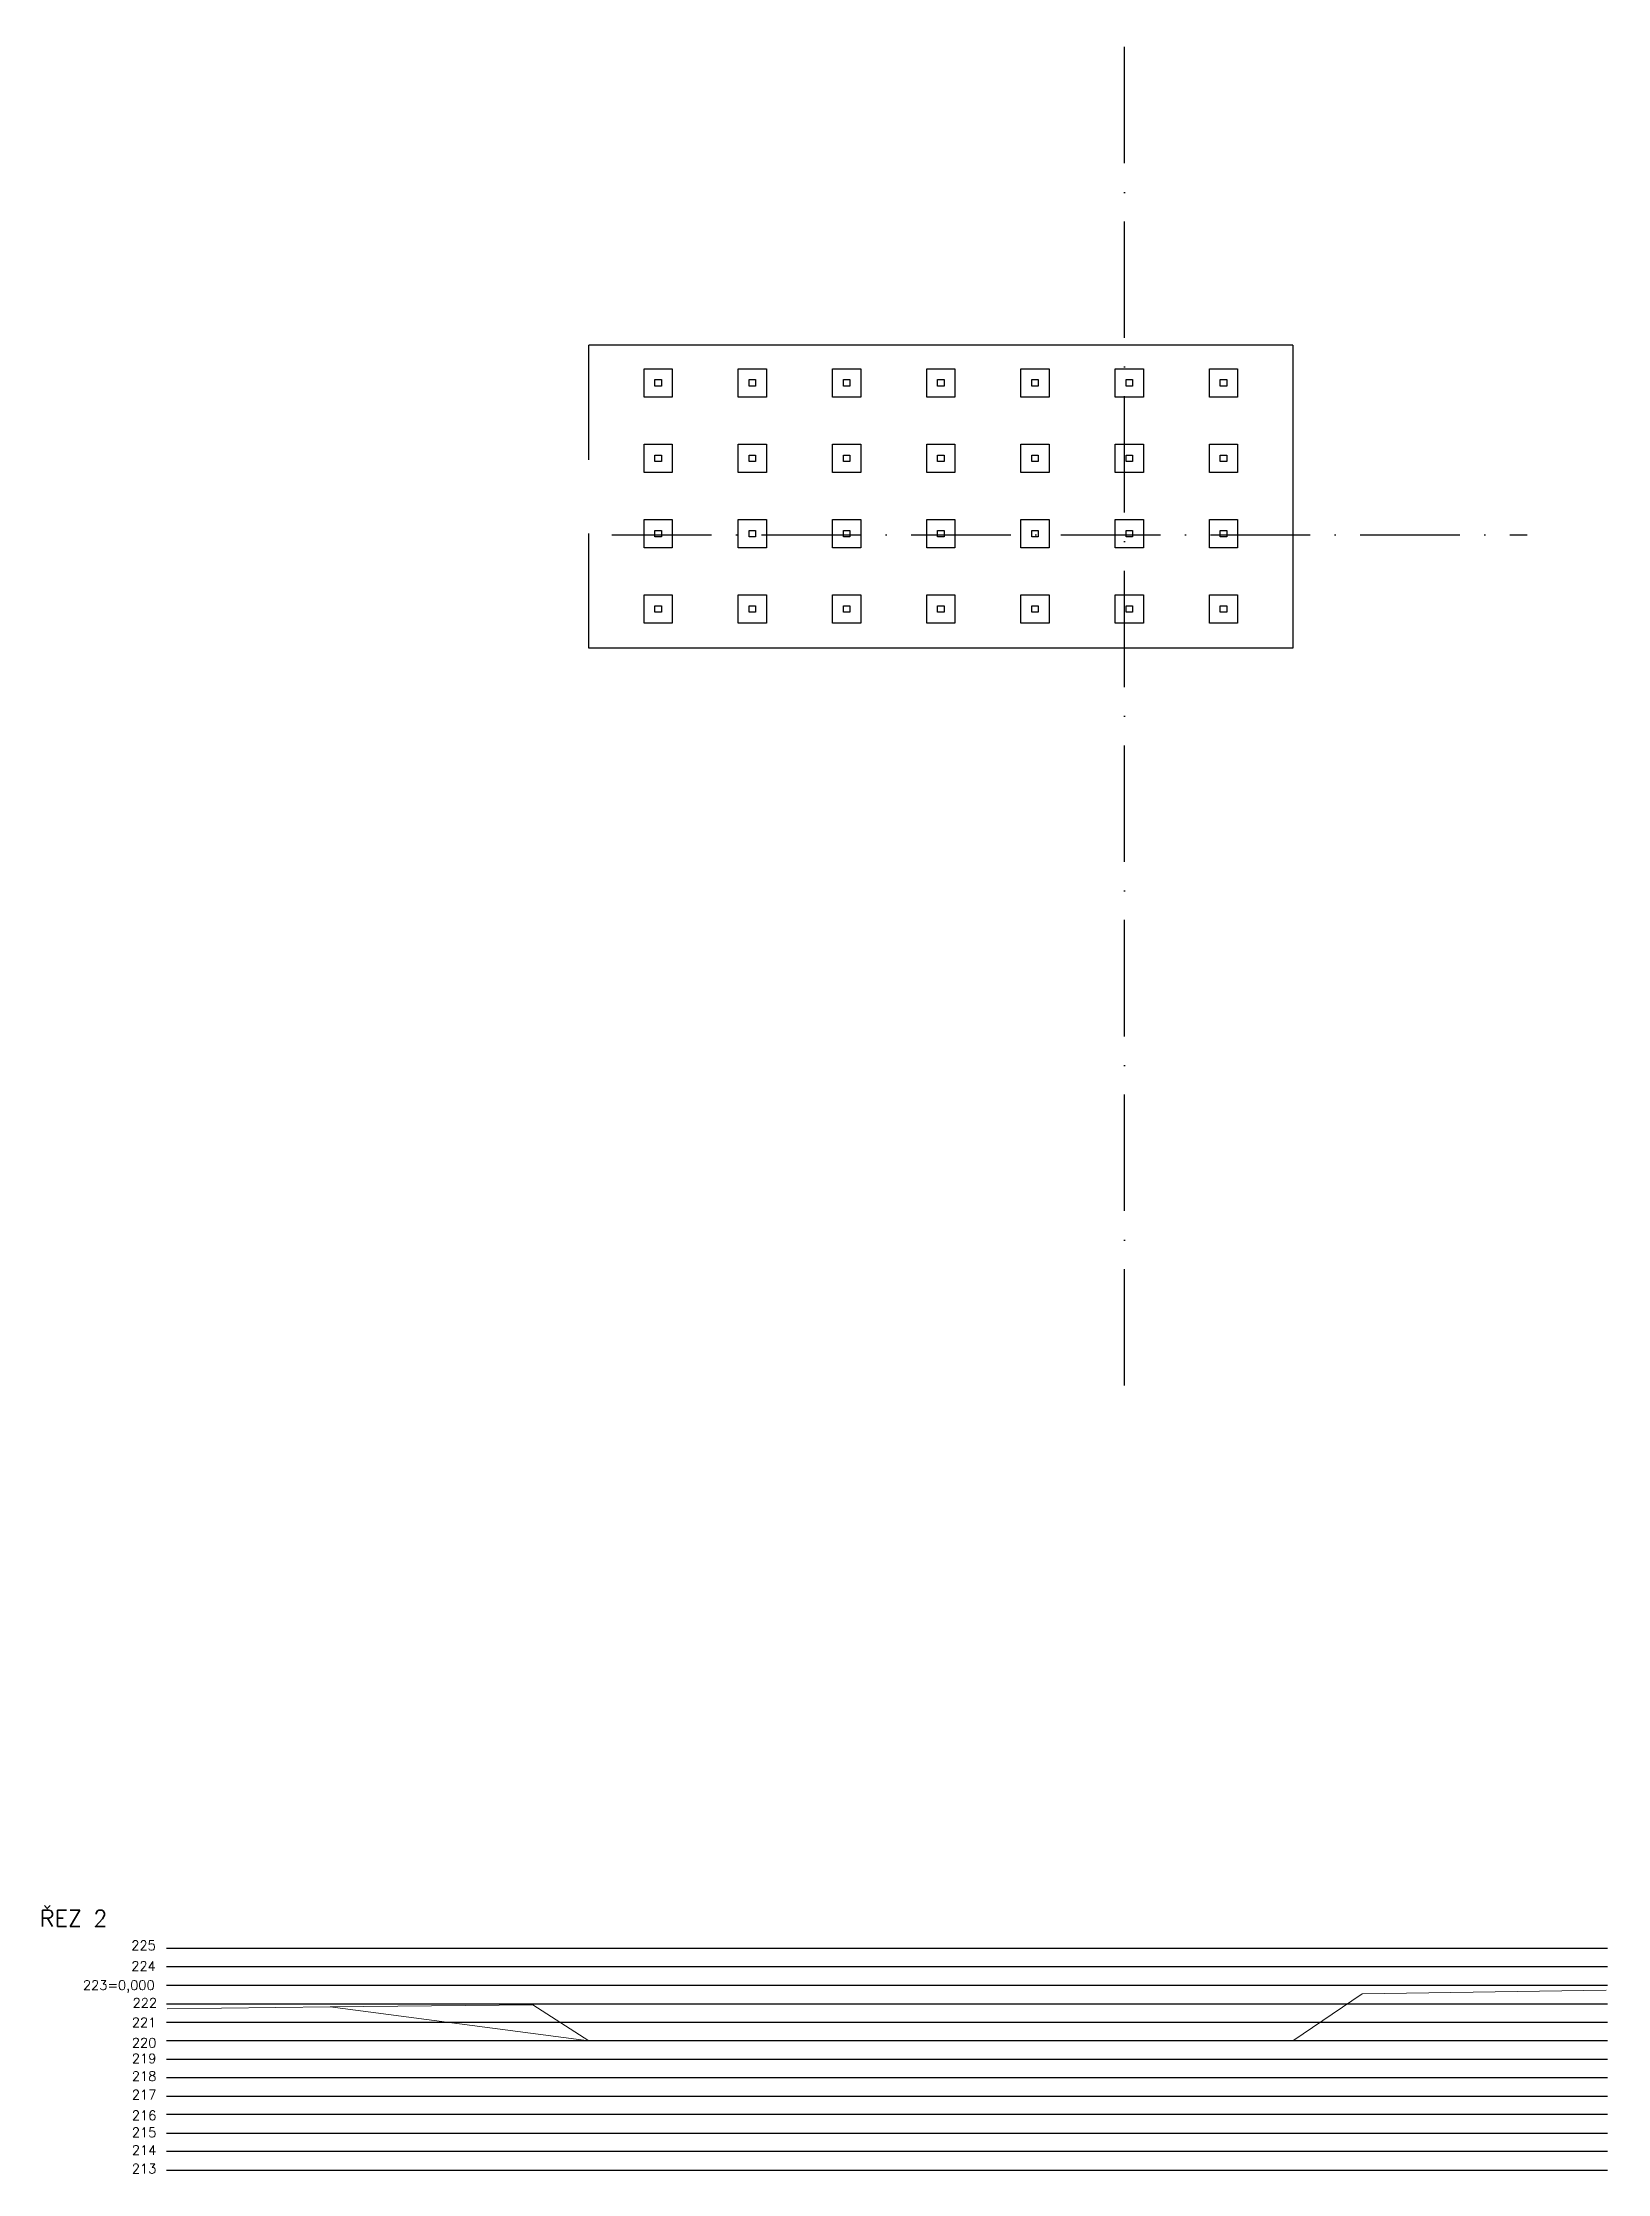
# Model space of a CAD drawing. Header units: millimetres. Extents: x -3518363 to 3223740, y -1530229 to 774657.
# Drawn here: x 1652754 to 1737451, y 164234 to 279547 of the extents above; entities that cross this region are included whole.
import ezdxf

# ---------------------------------------------------------------- set-up
doc = ezdxf.new("R2010")
doc.units = ezdxf.units.MM
doc.header["$LTSCALE"] = 15
doc.header["$MEASUREMENT"] = 0
doc.linetypes.add('ACAD_ISO10W100', pattern=[18, 12, -3, 0, -3])
for name, color, linetype in [('obj 1 patky', 130, 'CONTINUOUS'), ('objekt 1', 40, 'CONTINUOUS'), ('sloupy', 100, 'CONTINUOUS'), ('ŘEZ bílá', 251, 'ACAD_ISO10W100'), ('ŘEZ čerch', 10, 'ACAD_ISO10W100')]:
    doc.layers.add(name, color=color, linetype=linetype)
doc.layers.add('texty', color=255, linetype='CONTINUOUS', lineweight=15)
doc.layers.add('ŘEZ', color=11, linetype='ACAD_ISO10W100', lineweight=15)
doc.styles.add('romans', font='romans.shx')

msp = doc.modelspace()

# ---------------------------------------------------------------- texts
at = {"layer": 'texty', "ltscale": 20, "extrusion": (1.93959e-16, -3.39308e-16, -1), "style": 'romans', "text_generation_flag": 2}
for s, height, p in [('ŘEZ 2', 890.0917, (-1652601.185, 177586.607)), ('225', 514.897, (-1657555.498, 176314.416)), ('224', 514.897, (-1657555.498, 175194.416)), ('223=0,000', 514.897, (-1654935.498, 174164.416)), ('222', 514.897, (-1657625.498, 173204.416)), ('221', 514.897, (-1657585.498, 172144.416)), ('220', 514.897, (-1657585.498, 171044.416)), ('219', 514.897, (-1657585.498, 170194.416)), ('218', 514.897, (-1657585.498, 169234.416)), ('217', 514.897, (-1657585.498, 168234.416)), ('216', 514.897, (-1657585.498, 167114.416)), ('215', 514.897, (-1657585.498, 166194.416)), ('214', 514.897, (-1657585.498, 165234.416)), ('213', 514.897, (-1657585.498, 164234.416))]:
    msp.add_text(s, height=height, dxfattribs=at).set_placement(p)

# ---------------------------------------------------------------- linework, layer by layer
at = {"layer": 'obj 1 patky', "extrusion": (1.93959e-16, -3.39308e-16, -1)}
for points in [[(-1686838.376, 261896.607), (-1686838.376, 260366.607), (-1685308.376, 260366.607), (-1685308.376, 261896.607)], [(-1691938.376, 261896.607), (-1691938.376, 260366.607), (-1690408.376, 260366.607), (-1690408.376, 261896.607)], [(-1697038.376, 261896.607), (-1697038.376, 260366.607), (-1695508.376, 260366.607), (-1695508.376, 261896.607)], [(-1697038.376, 261896.607), (-1697038.376, 260366.607), (-1695508.376, 260366.607), (-1695508.376, 261896.607)], [(-1702138.376, 261896.607), (-1702138.376, 260366.607), (-1700608.376, 260366.607), (-1700608.376, 261896.607)], [(-1702138.376, 261896.607), (-1702138.376, 260366.607), (-1700608.376, 260366.607), (-1700608.376, 261896.607)], [(-1707238.376, 261896.607), (-1707238.376, 260366.607), (-1705708.376, 260366.607), (-1705708.376, 261896.607)], [(-1707238.376, 261896.607), (-1707238.376, 260366.607), (-1705708.376, 260366.607), (-1705708.376, 261896.607)], [(-1712338.376, 261896.607), (-1712338.376, 260366.607), (-1710808.376, 260366.607), (-1710808.376, 261896.607)], [(-1712338.376, 261896.607), (-1712338.376, 260366.607), (-1710808.376, 260366.607), (-1710808.376, 261896.607)], [(-1717438.376, 261896.607), (-1717438.376, 260366.607), (-1715908.376, 260366.607), (-1715908.376, 261896.607)], [(-1717438.376, 261896.607), (-1717438.376, 260366.607), (-1715908.376, 260366.607), (-1715908.376, 261896.607)], [(-1686838.376, 257816.607), (-1686838.376, 256286.607), (-1685308.376, 256286.607), (-1685308.376, 257816.607)], [(-1691938.376, 257816.607), (-1691938.376, 256286.607), (-1690408.376, 256286.607), (-1690408.376, 257816.607)], [(-1697038.376, 257816.607), (-1697038.376, 256286.607), (-1695508.376, 256286.607), (-1695508.376, 257816.607)], [(-1697038.376, 257816.607), (-1697038.376, 256286.607), (-1695508.376, 256286.607), (-1695508.376, 257816.607)], [(-1702138.376, 257816.607), (-1702138.376, 256286.607), (-1700608.376, 256286.607), (-1700608.376, 257816.607)], [(-1702138.376, 257816.607), (-1702138.376, 256286.607), (-1700608.376, 256286.607), (-1700608.376, 257816.607)], [(-1707238.376, 257816.607), (-1707238.376, 256286.607), (-1705708.376, 256286.607), (-1705708.376, 257816.607)], [(-1707238.376, 257816.607), (-1707238.376, 256286.607), (-1705708.376, 256286.607), (-1705708.376, 257816.607)], [(-1712338.376, 257816.607), (-1712338.376, 256286.607), (-1710808.376, 256286.607), (-1710808.376, 257816.607)], [(-1712338.376, 257816.607), (-1712338.376, 256286.607), (-1710808.376, 256286.607), (-1710808.376, 257816.607)], [(-1717438.376, 257816.607), (-1717438.376, 256286.607), (-1715908.376, 256286.607), (-1715908.376, 257816.607)], [(-1686838.376, 253736.607), (-1686838.376, 252206.607), (-1685308.376, 252206.607), (-1685308.376, 253736.607)], [(-1691938.376, 253736.607), (-1691938.376, 252206.607), (-1690408.376, 252206.607), (-1690408.376, 253736.607)], [(-1697038.376, 253736.607), (-1697038.376, 252206.607), (-1695508.376, 252206.607), (-1695508.376, 253736.607)], [(-1697038.376, 253736.607), (-1697038.376, 252206.607), (-1695508.376, 252206.607), (-1695508.376, 253736.607)], [(-1702138.376, 253736.607), (-1702138.376, 252206.607), (-1700608.376, 252206.607), (-1700608.376, 253736.607)], [(-1702138.376, 253736.607), (-1702138.376, 252206.607), (-1700608.376, 252206.607), (-1700608.376, 253736.607)], [(-1707238.376, 253736.607), (-1707238.376, 252206.607), (-1705708.376, 252206.607), (-1705708.376, 253736.607)], [(-1707238.376, 253736.607), (-1707238.376, 252206.607), (-1705708.376, 252206.607), (-1705708.376, 253736.607)], [(-1712338.376, 253736.607), (-1712338.376, 252206.607), (-1710808.376, 252206.607), (-1710808.376, 253736.607)], [(-1712338.376, 253736.607), (-1712338.376, 252206.607), (-1710808.376, 252206.607), (-1710808.376, 253736.607)], [(-1712338.376, 253736.607), (-1712338.376, 252206.607), (-1710808.376, 252206.607), (-1710808.376, 253736.607)], [(-1712338.376, 253736.607), (-1712338.376, 252206.607), (-1710808.376, 252206.607), (-1710808.376, 253736.607)], [(-1717438.376, 253736.607), (-1717438.376, 252206.607), (-1715908.376, 252206.607), (-1715908.376, 253736.607)], [(-1686838.376, 249656.607), (-1686838.376, 248126.607), (-1685308.376, 248126.607), (-1685308.376, 249656.607)], [(-1691938.376, 249656.607), (-1691938.376, 248126.607), (-1690408.376, 248126.607), (-1690408.376, 249656.607)], [(-1697038.376, 249656.607), (-1697038.376, 248126.607), (-1695508.376, 248126.607), (-1695508.376, 249656.607)], [(-1697038.376, 249656.607), (-1697038.376, 248126.607), (-1695508.376, 248126.607), (-1695508.376, 249656.607)], [(-1702138.376, 249656.607), (-1702138.376, 248126.607), (-1700608.376, 248126.607), (-1700608.376, 249656.607)], [(-1702138.376, 249656.607), (-1702138.376, 248126.607), (-1700608.376, 248126.607), (-1700608.376, 249656.607)], [(-1707238.376, 249656.607), (-1707238.376, 248126.607), (-1705708.376, 248126.607), (-1705708.376, 249656.607)], [(-1707238.376, 249656.607), (-1707238.376, 248126.607), (-1705708.376, 248126.607), (-1705708.376, 249656.607)], [(-1712338.376, 249656.607), (-1712338.376, 248126.607), (-1710808.376, 248126.607), (-1710808.376, 249656.607)], [(-1712338.376, 249656.607), (-1712338.376, 248126.607), (-1710808.376, 248126.607), (-1710808.376, 249656.607)], [(-1717438.376, 249656.607), (-1717438.376, 248126.607), (-1715908.376, 248126.607), (-1715908.376, 249656.607)]]:
    msp.add_lwpolyline(points, close=True, dxfattribs=at)
at = {"layer": 'objekt 1', "extrusion": (1.93959e-16, -3.39308e-16, -1)}
for p, q in [((1720423.376, 263176.607), (1682323.376, 263176.607)), ((1682323.376, 256976.607), (1682323.376, 263176.607)), ((1720423.376, 263176.607), (1720423.376, 246776.607)), ((1682323.376, 246776.607), (1682323.376, 252976.607)), ((1708373.376, 246776.607), (1682323.376, 246776.607)), ((1720423.376, 246776.607), (1708373.376, 246776.607))]:
    msp.add_line(p, q, dxfattribs=at)
at = {"layer": 'sloupy', "linetype": 'ByBlock', "extrusion": (1.93959e-16, -3.39308e-16, -1)}
for p, q in [((1685898.376, 261306.607), (1686248.376, 261306.607)), ((1685898.376, 260956.607), (1685898.376, 261306.607)), ((1686248.376, 260956.607), (1685898.376, 260956.607)), ((1686248.376, 261306.607), (1686248.376, 260956.607)), ((1690998.376, 261306.607), (1691348.376, 261306.607)), ((1690998.376, 260956.607), (1690998.376, 261306.607)), ((1691348.376, 260956.607), (1690998.376, 260956.607)), ((1691348.376, 261306.607), (1691348.376, 260956.607)), ((1696098.376, 261306.607), (1696448.376, 261306.607)), ((1696098.376, 260956.607), (1696098.376, 261306.607)), ((1696448.376, 260956.607), (1696098.376, 260956.607)), ((1696448.376, 261306.607), (1696448.376, 260956.607)), ((1701198.376, 261306.607), (1701548.376, 261306.607)), ((1701198.376, 260956.607), (1701198.376, 261306.607)), ((1701548.376, 260956.607), (1701198.376, 260956.607)), ((1701548.376, 261306.607), (1701548.376, 260956.607)), ((1706298.376, 261306.607), (1706648.376, 261306.607)), ((1706298.376, 260956.607), (1706298.376, 261306.607)), ((1706648.376, 260956.607), (1706298.376, 260956.607)), ((1706648.376, 261306.607), (1706648.376, 260956.607)), ((1711398.376, 261306.607), (1711748.376, 261306.607)), ((1711398.376, 260956.607), (1711398.376, 261306.607)), ((1711748.376, 260956.607), (1711398.376, 260956.607)), ((1711748.376, 261306.607), (1711748.376, 260956.607)), ((1716498.376, 261306.607), (1716848.376, 261306.607)), ((1716498.376, 260956.607), (1716498.376, 261306.607)), ((1716848.376, 260956.607), (1716498.376, 260956.607)), ((1716848.376, 261306.607), (1716848.376, 260956.607)), ((1685898.376, 257226.607), (1686248.376, 257226.607)), ((1685898.376, 256876.607), (1685898.376, 257226.607)), ((1686248.376, 257226.607), (1686248.376, 256876.607)), ((1690998.376, 257226.607), (1691348.376, 257226.607)), ((1690998.376, 256876.607), (1690998.376, 257226.607)), ((1691348.376, 257226.607), (1691348.376, 256876.607)), ((1696098.376, 257226.607), (1696448.376, 257226.607)), ((1696098.376, 256876.607), (1696098.376, 257226.607)), ((1696448.376, 257226.607), (1696448.376, 256876.607)), ((1701198.376, 257226.607), (1701548.376, 257226.607)), ((1701198.376, 256876.607), (1701198.376, 257226.607)), ((1701548.376, 257226.607), (1701548.376, 256876.607)), ((1706298.376, 257226.607), (1706648.376, 257226.607)), ((1706298.376, 256876.607), (1706298.376, 257226.607)), ((1706648.376, 257226.607), (1706648.376, 256876.607)), ((1711398.376, 257226.607), (1711748.376, 257226.607)), ((1711398.376, 256876.607), (1711398.376, 257226.607)), ((1711748.376, 257226.607), (1711748.376, 256876.607)), ((1716498.376, 257226.607), (1716848.376, 257226.607)), ((1716498.376, 256876.607), (1716498.376, 257226.607)), ((1716848.376, 257226.607), (1716848.376, 256876.607)), ((1686248.376, 256876.607), (1685898.376, 256876.607)), ((1691348.376, 256876.607), (1690998.376, 256876.607)), ((1696448.376, 256876.607), (1696098.376, 256876.607)), ((1701548.376, 256876.607), (1701198.376, 256876.607)), ((1706648.376, 256876.607), (1706298.376, 256876.607)), ((1711748.376, 256876.607), (1711398.376, 256876.607)), ((1716848.376, 256876.607), (1716498.376, 256876.607)), ((1685898.376, 253146.607), (1686248.376, 253146.607)), ((1685898.376, 252796.607), (1685898.376, 253146.607)), ((1686248.376, 252796.607), (1685898.376, 252796.607)), ((1686248.376, 253146.607), (1686248.376, 252796.607)), ((1690998.376, 253146.607), (1691348.376, 253146.607)), ((1690998.376, 252796.607), (1690998.376, 253146.607)), ((1691348.376, 252796.607), (1690998.376, 252796.607)), ((1691348.376, 253146.607), (1691348.376, 252796.607)), ((1696098.376, 253146.607), (1696448.376, 253146.607)), ((1696098.376, 252796.607), (1696098.376, 253146.607)), ((1696448.376, 252796.607), (1696098.376, 252796.607)), ((1696448.376, 253146.607), (1696448.376, 252796.607)), ((1701198.376, 253146.607), (1701548.376, 253146.607)), ((1701198.376, 252796.607), (1701198.376, 253146.607)), ((1701548.376, 252796.607), (1701198.376, 252796.607)), ((1701548.376, 253146.607), (1701548.376, 252796.607)), ((1706298.376, 253146.607), (1706648.376, 253146.607)), ((1706298.376, 252796.607), (1706298.376, 253146.607)), ((1706648.376, 252796.607), (1706298.376, 252796.607)), ((1706648.376, 253146.607), (1706648.376, 252796.607)), ((1711398.376, 253146.607), (1711748.376, 253146.607)), ((1711398.376, 252796.607), (1711398.376, 253146.607)), ((1711748.376, 252796.607), (1711398.376, 252796.607)), ((1711748.376, 253146.607), (1711748.376, 252796.607)), ((1716498.376, 253146.607), (1716848.376, 253146.607)), ((1716498.376, 252796.607), (1716498.376, 253146.607)), ((1716848.376, 252796.607), (1716498.376, 252796.607)), ((1716848.376, 253146.607), (1716848.376, 252796.607)), ((1685898.376, 249066.607), (1686248.376, 249066.607)), ((1685898.376, 248716.607), (1685898.376, 249066.607)), ((1686248.376, 248716.607), (1685898.376, 248716.607)), ((1686248.376, 249066.607), (1686248.376, 248716.607)), ((1690998.376, 249066.607), (1691348.376, 249066.607)), ((1690998.376, 248716.607), (1690998.376, 249066.607)), ((1691348.376, 248716.607), (1690998.376, 248716.607)), ((1691348.376, 249066.607), (1691348.376, 248716.607)), ((1696098.376, 249066.607), (1696448.376, 249066.607)), ((1696098.376, 248716.607), (1696098.376, 249066.607)), ((1696448.376, 248716.607), (1696098.376, 248716.607)), ((1696448.376, 249066.607), (1696448.376, 248716.607)), ((1701198.376, 249066.607), (1701548.376, 249066.607)), ((1701198.376, 248716.607), (1701198.376, 249066.607)), ((1701548.376, 248716.607), (1701198.376, 248716.607)), ((1701548.376, 249066.607), (1701548.376, 248716.607)), ((1706298.376, 249066.607), (1706648.376, 249066.607)), ((1706298.376, 248716.607), (1706298.376, 249066.607)), ((1706648.376, 248716.607), (1706298.376, 248716.607)), ((1706648.376, 249066.607), (1706648.376, 248716.607)), ((1711398.376, 249066.607), (1711748.376, 249066.607)), ((1711398.376, 248716.607), (1711398.376, 249066.607)), ((1711748.376, 248716.607), (1711398.376, 248716.607)), ((1711748.376, 249066.607), (1711748.376, 248716.607)), ((1716498.376, 249066.607), (1716848.376, 249066.607)), ((1716498.376, 248716.607), (1716498.376, 249066.607)), ((1716848.376, 248716.607), (1716498.376, 248716.607)), ((1716848.376, 249066.607), (1716848.376, 248716.607))]:
    msp.add_line(p, q, dxfattribs=at)
at = {"layer": 'ŘEZ', "linetype": 'ByBlock', "extrusion": (1.93959e-16, -3.39308e-16, -1)}
for p, q in [((1724183.919, 173946.607), (1737391.185, 174156.607)), ((1668323.376, 173246.607), (1659491.185, 173146.607)), ((1679283.376, 173356.607), (1668323.376, 173246.607)), ((1668323.376, 173246.607), (1682323.376, 171414.416)), ((1679283.376, 173356.607), (1682323.376, 171414.416)), ((1724183.919, 173946.607), (1720423.376, 171414.416)), ((1682323.376, 171414.416), (1720423.376, 171414.416))]:
    msp.add_line(p, q, dxfattribs=at)
at = {"layer": 'ŘEZ bílá', "color": 250, "linetype": 'ByBlock', "true_color": 0x1a1a1a, "extrusion": (1.93959e-16, -3.39308e-16, -1)}
for p, q in [((1659465.498, 176414.416), (1737451.185, 176414.416)), ((1737451.185, 175414.416), (1659465.498, 175414.416)), ((1659465.498, 174414.416), (1737451.185, 174414.416)), ((1659465.498, 173414.416), (1737451.185, 173414.416)), ((1659465.498, 172414.416), (1737451.185, 172414.416)), ((1737451.185, 171414.416), (1659465.498, 171414.416)), ((1659465.498, 170414.416), (1737451.185, 170414.416)), ((1737451.185, 169414.416), (1659465.498, 169414.416)), ((1659465.498, 168414.416), (1737451.185, 168414.416)), ((1737451.185, 167414.416), (1659465.498, 167414.416)), ((1659465.498, 166414.416), (1737451.185, 166414.416)), ((1737451.185, 165414.416), (1659465.498, 165414.416)), ((1659465.498, 164414.416), (1737451.185, 164414.416))]:
    msp.add_line(p, q, dxfattribs=at)
at = {"layer": 'ŘEZ čerch', "lineweight": -2, "ltscale": 35, "extrusion": (1.93959e-16, -3.39308e-16, -1)}
msp.add_line((1711311.185, 206866.607), (1711311.185, 279546.607), dxfattribs=at)
at = {"layer": 'ŘEZ čerch', "linetype": 'ACAD_ISO10W100', "ltscale": 30, "extrusion": (1.93959e-16, -3.39308e-16, -1)}
msp.add_line((1683561.185, 252916.607), (1733111.185, 252916.607), dxfattribs=at)

msp.set_redraw_order([(e.dxf.handle, doc.entitydb.next_handle()) for e in msp.query("TEXT MTEXT ATTDEF DIMENSION ARC_DIMENSION")])  # texts and dimensions are drawn at this point

doc.saveas('drawing.dxf')
